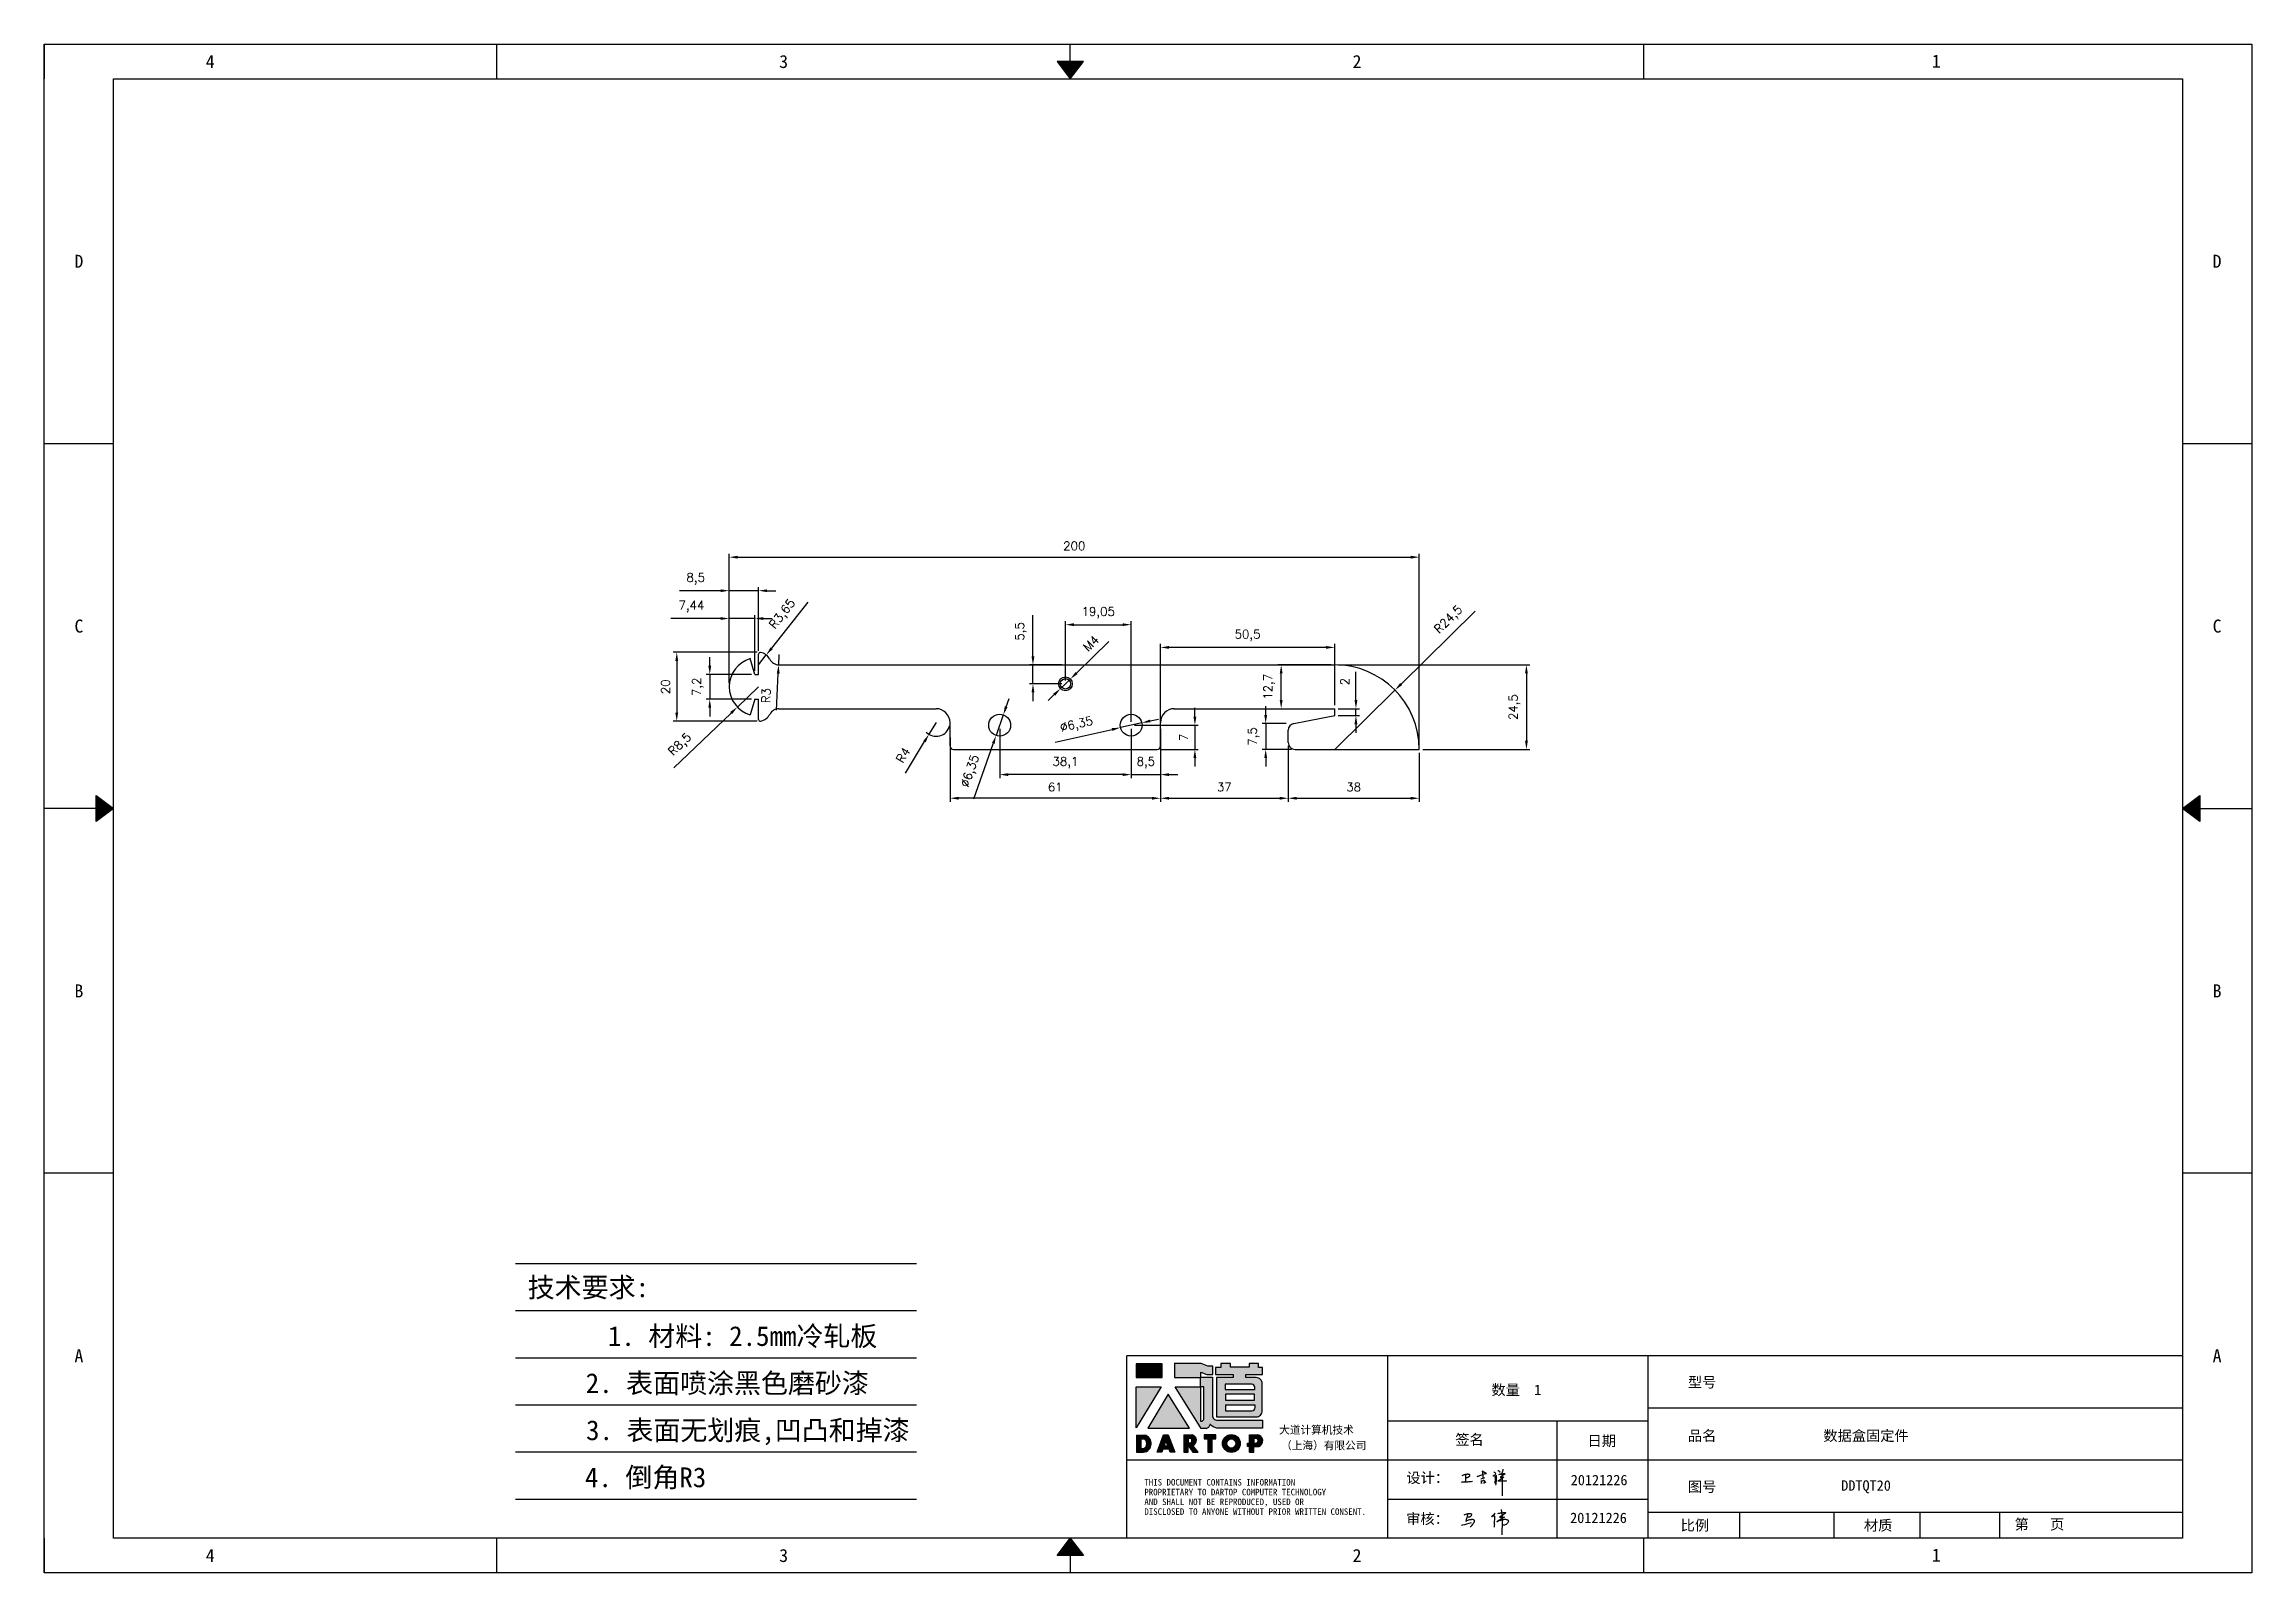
# Model space of a CAD drawing. Header units: millimetres. Extents: x 25928 to 50356, y -44172 to 20163.
# Drawn here: x 28023 to 28663, y -37935 to -37492 of the extents above; entities that cross this region are included whole.
import ezdxf
from ezdxf.enums import TextEntityAlignment as Align

# ---------------------------------------------------------------- set-up
doc = ezdxf.new("R2010")
doc.units = ezdxf.units.MM
doc.linetypes.add('DOT', pattern=[0.25, 0, -0.25])
doc.layers.add('4', color=7, linetype='Continuous')
doc.layers.add('print', color=30, linetype='Continuous')
doc.layers.add('dim', color=2, linetype='Continuous', lineweight=9)
doc.styles.add('Dartop', font='')
doc.styles.add('HZ', font='')
doc.styles.add('hzHT', font='simhei.ttf')
doc.styles.get("Standard").update_dxf_attribs({"font": 'txt', "bigfont": 'gbcbig.shx'})
doc.styles.get('Dartop').set_extended_font_data('FangSong_GB2312')
doc.styles.get('HZ').set_extended_font_data('SimSun')
doc.dimstyles.new('0.5small', dxfattribs={"dimtxt": 2.5, "dimasz": 2.5, "dimexe": 1, "dimexo": 1, "dimgap": 2, "dimtad": 1, "dimtxsty": 'Standard', "dimcen": 2.5, "dimadec": 0, "dimazin": 0, "dimtfac": 1, "dimtmove": 0, "dimatfit": 3, "dimfxl": 0, "dimarcsym": 0})

msp = doc.modelspace()

# ---------------------------------------------------------------- texts
at = {"color": 0}
for s, height, style, p in [('4', 3.777, 'Dartop', (28071.606, -37497.139)), ('3', 3.777, 'Dartop', (28237.795, -37497.139)), ('2', 3.777, 'Dartop', (28403.983, -37497.139)), ('1', 3.777, 'Dartop', (28571.893, -37497.019)), ('D', 3.777, 'Dartop', (28033.544, -37555.053)), ('D', 3.777, 'Dartop', (28653.265, -37555.053)), ('C', 3.777, 'Dartop', (28033.544, -37660.809)), ('C', 3.777, 'Dartop', (28653.265, -37660.809)), ('B', 3.777, 'Dartop', (28033.544, -37766.565)), ('B', 3.777, 'Dartop', (28653.265, -37766.565)), ('A', 3.777, 'Dartop', (28033.544, -37872.321)), ('A', 3.777, 'Dartop', (28653.265, -37872.321)), ('型号', 3.0216, 'hzHT', (28504.013, -37880.007)), ('数量  1', 3.0216, 'hzHT', (28450.16, -37882.226)), ('签名', 3.0216, 'hzHT', (28436.586, -37896.626)), ('日期', 3.0216, 'hzHT', (28474.927, -37896.998)), ('品名', 3.0216, 'hzHT', (28504.013, -37895.519)), ('数据盒固定件', 3.0216, 'hzHT', (28551.52, -37895.519)), ('20121226', 3.0216, 'hzHT', (28474.151, -37908.358)), ('图号', 3.0216, 'hzHT', (28504.013, -37910.288)), ('DDTQT20', 3.0216, 'hzHT', (28551.52, -37909.948)), ('20121226', 3.0216, 'hzHT', (28473.972, -37919.322)), ('比例', 3.0216, 'hzHT', (28501.906, -37921.501)), ('材质', 3.0216, 'hzHT', (28555.031, -37921.501)), ('第   页', 3.0216, 'hzHT', (28601.773, -37921.188)), ('4', 3.777, 'Dartop', (28071.606, -37930.236)), ('3', 3.777, 'Dartop', (28237.795, -37930.236)), ('2', 3.777, 'Dartop', (28403.983, -37930.236)), ('1', 3.777, 'Dartop', (28571.893, -37930.116))]:
    msp.add_text(s, height=height, dxfattribs=dict(at, style=style)).set_placement(p, align=Align.MIDDLE_CENTER)
at = {"style": 'HZ'}
for s, p in [('技术要求:', (28181.202, -37852.502)), ('     1. 材料: 2.5mm冷轧板', (28216.169, -37866.623)), ('    2. 表面喷涂黑色磨砂漆', (28213.669, -37880.273)), ('3. 表面无划痕,凹凸和掉漆', (28227.433, -37893.923)), ('4. 倒角R3           ', (28219.247, -37907.573))]:
    msp.add_text(s, height=5.733, dxfattribs=at).set_placement(p, align=Align.MIDDLE_CENTER)
at = {"color": 0, "style": 'hzHT'}
for s, height, p in [('THIS DOCUMENT CONTAINS INFORMATION', 1.8885, (28342.354, -37909.959)), ('PROPRIETARY TO DARTOP COMPUTER TECHNOLOGY', 1.8885, (28342.354, -37912.792)), ('设计：', 3.0216, (28418.282, -37909.215)), ('AND SHALL NOT BE REPRODUCED, USED OR', 1.8885, (28342.354, -37915.625)), ('DISCLOSED TO ANYONE WITHOUT PRIOR WRITTEN CONSENT.', 1.8885, (28342.354, -37918.457)), ('审核：', 3.0216, (28418.237, -37921.114))]:
    msp.add_text(s, height=height, dxfattribs=at).set_placement(p)
at = {"layer": '4', "color": 0, "style": 'hzHT'}
for s, p in [('大道计算机技术', (28381.414, -37894.959)), ('（上海）有限公司', (28381.984, -37899.476))]:
    msp.add_text(s, height=2.2662, dxfattribs=at).set_placement(p)

# ---------------------------------------------------------------- blocks, each defined once
blk = doc.blocks.new('*U660')
at = {"color": 254, "linetype": 'Continuous', "extrusion": (0, 0, -1)}
for points in [[(-17, 0.333), (-16.812, 0.25), (-17, 0.5)], [(-17, 0.333), (-17.188, 0.25), (-16.812, 0.25)], [(-17, 0.333), (-17, 0.5), (-17.188, 0.25)]]:
    blk.add_solid(points, dxfattribs=at)
blk = doc.blocks.new('*U661')
at = {"color": 254, "linetype": 'Continuous'}
for points in [[(17, 21.667), (17.188, 21.75), (16.812, 21.75)], [(17, 21.667), (16.812, 21.75), (17, 21.5)], [(17, 21.667), (17, 21.5), (17.188, 21.75)]]:
    blk.add_solid(points, dxfattribs=at)
blk = doc.blocks.new('*U658')
at = {"color": 254, "linetype": 'Continuous', "extrusion": (0, 0, -1)}
for points in [[(-0.833, 11), (-0.75, 10.812), (-0.75, 11.188)], [(-0.833, 11), (-0.75, 11.188), (-1, 11)], [(-0.833, 11), (-1, 11), (-0.75, 10.812)]]:
    blk.add_solid(points, dxfattribs=at)
blk = doc.blocks.new('dadao')
for p, q in [((48, 19.2), (44.9, 10.4)), ((44.9, 10.4), (51.2, 10.4)), ((51.2, 10.4), (48, 19.2))]:
    blk.add_line(p, q)
for points in [[(41.8, 121.6), (41.8, 143.7), (-0.4, 143.7), (-0.4, 121.6), (41.8, 121.6)], [(104.8, 122), (104.8, 130.3), (114.1, 126.3), (124.2, 126.3), (124.2, 139.6), (115.9, 139.6), (105.1, 143.9), (61.5, 143.9)], [(61.7, 144), (61.7, 121.3), (103.9, 121.3)], [(113.4, 38.7), (105.1, 38.7), (63, 106.5), (103.9, 106.5), (103.9, 120.9), (103.9, 121.3)], [(109.7, 53.6), (109.7, 106.2), (104.3, 106.2), (104.3, 50.4), (106.6, 50.4)], [(144.6, 94.4), (144.6, 84.8), (192, 84.8), (192, 94.1), (144.9, 94.1)], [(120.2, 45), (119.5, 45), (119.5, 44.6)], [(0, 28), (0, 0), (11.8, 0)], [(0.1, 28), (14, 28)], [(7.1, 21.8), (7.1, 6.1), (12, 6.1)], [(7.1, 21.8), (11.4, 21.8)], [(76.8, 28.2), (76.8, 0), (84.1, 0), (84.1, 11.1), (91.6, -0.1), (100.3, -0.1), (91.7, 11.1)], [(76.8, 28.2), (90.6, 28.2)], [(84, 22.7), (84, 15.3), (87.2, 15.3)], [(84, 22.7), (87.3, 22.7)], [(183.7, 0), (183.7, 9.6), (180.6, 9.6), (180.6, 14.9), (183.8, 14.9), (183.8, 28.1), (196.1, 28.1), (196.5, 28.1)], [(183.7, 0), (190.9, 0), (190.9, 9.6), (198.8, 9.6)], [(194.9, 22.3), (190.8, 22.3), (190.8, 15), (194.4, 15)]]:
    blk.add_lwpolyline(points)
blk.add_lwpolyline([(137.1, 144.2), (137.1, 137.9), (128.3, 137.9), (128.3, 126.5), (157.3, 126.5), (157.3, 121.5), (130.3, 121.5), (130.3, 57.5), (194.4, 57.5, 0.414214), (204.4, 67.5), (204.4, 111.3, 0.414214), (194.4, 121.3), (177.5, 121.3), (177.5, 126.3), (204.7, 126.3), (204.7, 137.7), (198.2, 137.7), (198.2, 143.9), (183.3, 143.9), (183.3, 138), (153, 138), (153, 144.2), (137.1, 144.2)], format="xyb", close=True)
for points in [[(104.8, 122), (123.4, 122), (123.4, 60, 0.414214), (131.4, 52), (204.8, 52), (204.8, 39.1), (131.7, 39.1)], [(144.3, 110.8), (144.3, 101.8), (192.3, 101.8), (192.3, 105.5, 0.414214), (187.3, 110.5), (144.3, 110.5)], [(144.6, 77), (144.6, 67.5), (187.6, 67.5, 0.414214), (192.6, 72.5), (192.6, 76.4), (144.6, 76.4)]]:
    blk.add_lwpolyline(points, format="xyb")
for points in [[(-0.3, 106.2), (40.4, 106.2), (-0.3, 39.7), (-0.3, 106.2)], [(51.7, 94.1), (18.4, 39.3), (86.2, 39.3)], [(43.8, 28.2), (51.8, 28.2), (62.6, -0.1), (55, -0.1), (53.2, 5), (42.9, 5), (41.1, 0), (33.6, 0)], [(110, 28.1), (110, 21.9), (116, 21.9), (116, -0.1), (123.2, -0.1), (123.2, 22), (129.2, 22), (129.2, 28.1), (110, 28.1)]]:
    blk.add_lwpolyline(points, close=True)
for radius in [14.5, 7.44]:
    blk.add_circle((154.2, 14.2), radius)
for centre, radius, start, end in [((99.2, 60.7), 12.6, 305.6399, 325.969), ((111.6, 46.7), 8.19, 282.9811, 347.6627), ((136, 61.7), 22.9, 226.7358, 259.3209), ((8.5, 13.9), 8.49, 294.2143, 69.7177), ((9.6, 14.2), 14.4, 278.6604, 72.3203), ((86.4, 19), 3.8, 282.527, 76.7196), ((88.6, 19.4), 8.95, 290.6073, 77.2124), ((193.7, 18.7), 3.8, 280.9891, 72.5513), ((195.7, 18.6), 9.51, 288.8959, 85.2442)]:
    blk.add_arc(centre, radius, start, end)
blk = doc.blocks.new('h')
for p, q in [((20768.1, -2360.9), (20773, -2359.1)), ((20769.5, -2366.9), (20769.8, -2370.6)), ((20769.8, -2370.6), (20770.9, -2378)), ((20770.9, -2378), (20771.5, -2370.6)), ((20772.4, -2369.3), (20774.9, -2367.8)), ((20773, -2359.1), (20784.1, -2355.2)), ((20773.3, -2331.8), (20775.3, -2338.7)), ((20789.1, -2340.9), (20773.5, -2331.9)), ((20775.3, -2338.7), (20775.6, -2351.2)), ((20775.6, -2351.2), (20775.5, -2357.3)), ((20782.2, -2369.2), (20780, -2377.1)), ((20780, -2377.1), (20788.3, -2371.3)), ((20780.1, -2366.4), (20780.8, -2366.4)), ((20781.9, -2367.4), (20782.2, -2369.2)), ((20845.7, -2343.5), (20848.4, -2353)), ((20848.9, -2370.3), (20847.9, -2424)), ((20848.4, -2353), (20848.9, -2370.3))]:
    blk.add_line(p, q)
for points in [[(20696.6, -2372.4, 0.002073), (20710.6, -2371.9, 0.016137), (20719.6, -2371.3, 0.008314), (20736.9, -2369.3)], [(20699.1, -2348.2, -0.029745), (20704.6, -2345.4, -0.046842), (20708.4, -2344.2, -0.00919), (20714.3, -2343, -0.018517), (20717.2, -2342.5, -0.037841), (20720.3, -2342.4, -0.039541), (20723.2, -2342.8, -0.149785), (20726, -2344.3, -0.204935), (20726.9, -2346.6, -0.074872), (20726.5, -2348.3, -0.061615), (20725.6, -2350.3, -0.034204), (20723.8, -2352.6, -0.045776), (20722.3, -2354.1, -0.054985), (20720.4, -2355.3, -0.036348), (20717.3, -2356.5, -0.067752), (20715.7, -2356.8, -0.043553), (20713.2, -2356.7)], [(20755, -2351.9, -0.024077), (20759.9, -2350.1, -0.013147), (20768.7, -2346.5, -0.00522), (20775.4, -2344.1, -0.018517), (20777.3, -2343.4, -0.008274), (20786.3, -2341, -0.039541), (20788.3, -2340.8, -0.079216), (20789.4, -2341, -0.204935)], [(20813.5, -2350.1, 0.007348), (20815.9, -2348.7, 0.008421), (20818, -2347.3, 0.009459), (20819.7, -2346.2, -0.016325), (20820.7, -2345.5, -0.173771), (20821.8, -2345.3, -0.085159), (20823.9, -2346, -0.125883), (20826, -2347.9, -0.160659), (20826.6, -2350.1, -0.010447), (20826.5, -2352.3, -0.008247), (20826.2, -2355.1, -0.002698), (20825.3, -2374, 0.001562), (20823.9, -2383.7, 0.016137)], [(20816.8, -2335, -0.053561), (20819.6, -2336.1, -0.075272), (20821.3, -2337.3, -0.005295), (20822.5, -2338.5, -0.009337), (20823.1, -2339.1, -0.026146), (20823.7, -2339.8, -0.016644), (20824.5, -2340.9)], [(20832.1, -2329.2, -0.053561), (20834.9, -2330.3, -0.075272), (20836.7, -2331.5, -0.005295), (20837.8, -2332.6, -0.009337), (20838.5, -2333.3, -0.026146), (20839, -2334, -0.016644), (20839.8, -2335.1)], [(20836, -2343.7, -0.02797), (20842.1, -2342.6, -0.048868), (20845.6, -2342.2, -0.00919), (20851.1, -2341.4, -0.018517), (20853.9, -2341.1, -0.037841), (20856.7, -2341.2, -0.039541), (20859.4, -2341.6, -0.018282), (20840.6, -2354.7, -0.000937)], [(20847.6, -2340.2, 0.021784), (20849.6, -2335.9, 0.028296), (20850.8, -2332.4, 0.008136), (20851.9, -2328.2, 0.028913), (20852.2, -2327, 0.08193), (20852.1, -2325.9, 0.075058), (20851.7, -2324.7, 0.275043)]]:
    blk.add_lwpolyline(points, format="xyb")
for points in [[(20711.3, -2343.5), (20711.3, -2343.5), (20711.5, -2355.8), (20710.7, -2368), (20710.6, -2371.9)], [(20821.5, -2350.6), (20822.4, -2359.2), (20822.2, -2364.9), (20821.7, -2369), (20821.3, -2376.3), (20823.6, -2368.5), (20827.2, -2366.3), (20829.5, -2366.3)], [(20840.6, -2354.7), (20850, -2354.7), (20855, -2354.3), (20845.9, -2361.1), (20840.5, -2364), (20833, -2367.5), (20863.2, -2367.4), (20865.9, -2367.3)]]:
    blk.add_lwpolyline(points)
for centre, radius, start, end in [((20773.7, -2371.2), 2.3, 121.9907, 163.60158), ((20787.5, -2406), 40.3, 100.61827, 108.24823), ((20780.8, -2367.6), 1.15, 9.4675, 90)]:
    blk.add_arc(centre, radius, start, end)
blk = doc.blocks.new('*U659')
at = {"color": 254, "linetype": 'Continuous', "extrusion": (0, 0, -1)}
for points in [[(-33.167, 11), (-33, 11), (-33.25, 11.188)], [(-33.167, 11), (-33.25, 11.188), (-33.25, 10.812)], [(-33.167, 11), (-33.25, 10.812), (-33, 11)]]:
    blk.add_solid(points, dxfattribs=at)
blk = doc.blocks.new('*D776')
at = {"layer": 'Defpoints', "color": 0}
for p in [(28422.02, -37640.83), (28222.02, -37678.4), (28422.02, -37696.55)]:
    blk.add_point(p, dxfattribs=at)
at = {"layer": 'dim', "color": 0, "lineweight": -2}
for p, q in [((28222.02, -37677.4), (28222.02, -37639.83)), ((28224.52, -37640.83), (28419.52, -37640.83)), ((28422.02, -37695.55), (28422.02, -37639.83))]:
    blk.add_line(p, q, dxfattribs=at)
at = {"layer": 'dim', "color": 0}
for points in [[(28224.52, -37640.41), (28224.52, -37641.25), (28222.02, -37640.83)], [(28419.52, -37640.41), (28419.52, -37641.25), (28422.02, -37640.83)]]:
    blk.add_solid(points, dxfattribs=at)
at = {"layer": 'dim', "color": 0, "insert": (28322.02, -37637.58), "char_height": 2.5, "attachment_point": 5}
blk.add_mtext('200', dxfattribs=at)
blk = doc.blocks.new('*D777')
at = {"layer": 'Defpoints', "color": 0}
for p in [(28397.52, -37672.05), (28422.02, -37696.55), (28453.09, -37696.55)]:
    blk.add_point(p, dxfattribs=at)
at = {"layer": 'dim', "color": 0, "lineweight": -2}
for p, q in [((28398.52, -37672.05), (28454.09, -37672.05)), ((28453.09, -37674.55), (28453.09, -37694.05)), ((28423.02, -37696.55), (28454.09, -37696.55))]:
    blk.add_line(p, q, dxfattribs=at)
at = {"layer": 'dim', "color": 0}
for points in [[(28452.67, -37674.55), (28453.51, -37674.55), (28453.09, -37672.05)], [(28452.67, -37694.05), (28453.51, -37694.05), (28453.09, -37696.55)]]:
    blk.add_solid(points, dxfattribs=at)
at = {"layer": 'dim', "color": 0, "insert": (28449.63, -37684.3), "char_height": 2.5, "attachment_point": 5, "rotation": 90}
blk.add_mtext('24,5', dxfattribs=at)
blk = doc.blocks.new('*D677')
at = {"layer": 'Defpoints', "color": 0}
for p in [(28414.98, -37679.36), (28397.52, -37696.55)]:
    blk.add_point(p, dxfattribs=at)
at = {"layer": 'dim', "color": 0, "lineweight": -2}
for p, q in [((28438.21, -37656.5), (28416.76, -37677.61)), ((28397.52, -37696.55), (28414.98, -37679.36))]:
    blk.add_line(p, q, dxfattribs=at)
at = {"layer": 'dim', "color": 0}
blk.add_solid([(28416.47, -37677.31), (28417.05, -37677.91), (28414.98, -37679.36)], dxfattribs=at)
at = {"layer": 'dim', "color": 0, "insert": (28430.65, -37659.09), "char_height": 2.5, "attachment_point": 5, "rotation": 44.54075}
blk.add_mtext('R24,5', dxfattribs=at)
blk = doc.blocks.new('*D678')
at = {"layer": 'Defpoints', "color": 0}
for p in [(28230.52, -37678.4), (28224.38, -37684.28)]:
    blk.add_point(p, dxfattribs=at)
at = {"layer": 'dim', "color": 0, "lineweight": -2}
for p, q in [((28230.52, -37678.4), (28224.38, -37684.28)), ((28206, -37701.91), (28222.58, -37686.01))]:
    blk.add_line(p, q, dxfattribs=at)
at = {"layer": 'dim', "color": 0}
blk.add_solid([(28222.29, -37685.71), (28222.87, -37686.31), (28224.38, -37684.28)], dxfattribs=at)
at = {"layer": 'dim', "color": 0, "insert": (28207.9, -37695.29), "char_height": 2.5, "attachment_point": 5, "rotation": 43.80085}
blk.add_mtext('R8,5', dxfattribs=at)
blk = doc.blocks.new('*D778')
at = {"layer": 'Defpoints', "color": 0}
for p in [(28222.02, -37650.55), (28230.52, -37668.94), (28222.02, -37678.4)]:
    blk.add_point(p, dxfattribs=at)
at = {"layer": 'dim', "color": 0, "lineweight": -2}
for p, q in [((28222.02, -37677.4), (28222.02, -37649.55)), ((28230.52, -37667.94), (28230.52, -37649.55)), ((28219.52, -37650.55), (28207.6, -37650.55)), ((28230.52, -37650.55), (28222.02, -37650.55)), ((28233.02, -37650.55), (28235.52, -37650.55))]:
    blk.add_line(p, q, dxfattribs=at)
at = {"layer": 'dim', "color": 0}
for points in [[(28219.52, -37650.14), (28219.52, -37650.97), (28222.02, -37650.55)], [(28233.02, -37650.14), (28233.02, -37650.97), (28230.52, -37650.55)]]:
    blk.add_solid(points, dxfattribs=at)
at = {"layer": 'dim', "color": 0, "insert": (28212.31, -37647.09), "char_height": 2.5, "attachment_point": 5}
blk.add_mtext('8,5', dxfattribs=at)
blk = doc.blocks.new('*D779')
at = {"layer": 'Defpoints', "color": 0}
for p in [(28222.02, -37658.61), (28222.02, -37663.48), (28229.46, -37674.8)]:
    blk.add_point(p, dxfattribs=at)
at = {"layer": 'dim', "color": 0, "lineweight": -2}
for p, q in [((28219.52, -37658.61), (28205.1, -37658.61)), ((28222.02, -37662.48), (28222.02, -37657.61)), ((28229.46, -37658.61), (28222.02, -37658.61)), ((28229.46, -37673.8), (28229.46, -37657.61)), ((28231.96, -37658.61), (28234.46, -37658.61))]:
    blk.add_line(p, q, dxfattribs=at)
at = {"layer": 'dim', "color": 0}
for points in [[(28219.52, -37658.2), (28219.52, -37659.03), (28222.02, -37658.61)], [(28231.96, -37658.2), (28231.96, -37659.03), (28229.46, -37658.61)]]:
    blk.add_solid(points, dxfattribs=at)
at = {"layer": 'dim', "color": 0, "insert": (28211.06, -37655.16), "char_height": 2.5, "attachment_point": 5}
blk.add_mtext('7,44', dxfattribs=at)
blk = doc.blocks.new('*D780')
at = {"layer": 'Defpoints', "color": 0}
for p in [(28229.46, -37674.8), (28216.39, -37682), (28229.46, -37682)]:
    blk.add_point(p, dxfattribs=at)
at = {"layer": 'dim', "color": 0, "lineweight": -2}
for p, q in [((28228.46, -37674.8), (28215.39, -37674.8)), ((28216.39, -37672.3), (28216.39, -37669.8)), ((28216.39, -37674.8), (28216.39, -37682)), ((28228.46, -37682), (28215.39, -37682)), ((28216.39, -37684.5), (28216.39, -37687))]:
    blk.add_line(p, q, dxfattribs=at)
at = {"layer": 'dim', "color": 0}
for points in [[(28215.97, -37672.3), (28216.81, -37672.3), (28216.39, -37674.8)], [(28215.97, -37684.5), (28216.81, -37684.5), (28216.39, -37682)]]:
    blk.add_solid(points, dxfattribs=at)
at = {"layer": 'dim', "color": 0, "insert": (28212.93, -37678.4), "char_height": 2.5, "attachment_point": 5, "rotation": 90}
blk.add_mtext('7,2', dxfattribs=at)
blk = doc.blocks.new('*D679')
at = {"layer": 'Defpoints', "color": 0}
for p in [(28231.1, -37668.4), (28206.82, -37688.4), (28231.1, -37688.4)]:
    blk.add_point(p, dxfattribs=at)
at = {"layer": 'dim', "color": 0, "lineweight": -2}
for p, q in [((28230.1, -37668.4), (28205.82, -37668.4)), ((28206.82, -37670.9), (28206.82, -37685.9)), ((28230.1, -37688.4), (28205.82, -37688.4))]:
    blk.add_line(p, q, dxfattribs=at)
at = {"layer": 'dim', "color": 0}
for points in [[(28206.41, -37670.9), (28207.24, -37670.9), (28206.82, -37668.4)], [(28206.41, -37685.9), (28207.24, -37685.9), (28206.82, -37688.4)]]:
    blk.add_solid(points, dxfattribs=at)
at = {"layer": 'dim', "color": 0, "insert": (28203.57, -37678.4), "char_height": 2.5, "attachment_point": 5, "rotation": 90}
blk.add_mtext('20', dxfattribs=at)
blk = doc.blocks.new('*D680')
at = {"layer": 'Defpoints', "color": 0}
for p in [(28236.33, -37672.05), (28236.45, -37669.05)]:
    blk.add_point(p, dxfattribs=at)
at = {"layer": 'dim', "color": 0, "lineweight": -2}
for p, q in [((28235.77, -37685.2), (28236.22, -37674.54)), ((28236.45, -37669.05), (28236.33, -37672.05))]:
    blk.add_line(p, q, dxfattribs=at)
at = {"layer": 'dim', "color": 0}
blk.add_solid([(28235.8, -37674.53), (28236.64, -37674.56), (28236.33, -37672.05)], dxfattribs=at)
at = {"layer": 'dim', "color": 0, "insert": (28232.7, -37680.98), "char_height": 2.5, "attachment_point": 5, "rotation": 87.58848}
blk.add_mtext('R3', dxfattribs=at)
blk = doc.blocks.new('*D681')
at = {"layer": 'Defpoints', "color": 0}
for p in [(28230.52, -37672.05), (28232.77, -37669.18)]:
    blk.add_point(p, dxfattribs=at)
at = {"layer": 'dim', "color": 0, "lineweight": -2}
for p, q in [((28244.78, -37653.92), (28234.32, -37667.22)), ((28230.52, -37672.05), (28232.77, -37669.18))]:
    blk.add_line(p, q, dxfattribs=at)
at = {"layer": 'dim', "color": 0}
blk.add_solid([(28233.99, -37666.96), (28234.65, -37667.47), (28232.77, -37669.18)], dxfattribs=at)
at = {"layer": 'dim', "color": 0, "insert": (28237.61, -37657.45), "char_height": 2.5, "attachment_point": 5, "rotation": 51.79902}
blk.add_mtext('R3,65', dxfattribs=at)
blk = doc.blocks.new('*D781')
at = {"layer": 'Defpoints', "color": 0}
for p in [(28384.02, -37694.55), (28422.02, -37696.55), (28422.02, -37710.71)]:
    blk.add_point(p, dxfattribs=at)
at = {"layer": 'dim', "color": 0, "lineweight": -2}
for p, q in [((28384.02, -37695.55), (28384.02, -37711.71)), ((28422.02, -37697.55), (28422.02, -37711.71)), ((28386.52, -37710.71), (28419.52, -37710.71))]:
    blk.add_line(p, q, dxfattribs=at)
at = {"layer": 'dim', "color": 0}
for points in [[(28386.52, -37710.3), (28386.52, -37711.13), (28384.02, -37710.71)], [(28419.52, -37710.3), (28419.52, -37711.13), (28422.02, -37710.71)]]:
    blk.add_solid(points, dxfattribs=at)
at = {"layer": 'dim', "color": 0, "insert": (28403.02, -37707.46), "char_height": 2.5, "attachment_point": 5}
blk.add_mtext('38', dxfattribs=at)
blk = doc.blocks.new('*D782')
at = {"layer": 'Defpoints', "color": 0}
for p in [(28347.02, -37695.55), (28384.02, -37694.55), (28384.02, -37710.71)]:
    blk.add_point(p, dxfattribs=at)
at = {"layer": 'dim', "color": 0, "lineweight": -2}
for p, q in [((28347.02, -37696.55), (28347.02, -37711.71)), ((28384.02, -37695.55), (28384.02, -37711.71)), ((28349.52, -37710.71), (28381.52, -37710.71))]:
    blk.add_line(p, q, dxfattribs=at)
at = {"layer": 'dim', "color": 0}
for points in [[(28349.52, -37710.3), (28349.52, -37711.13), (28347.02, -37710.71)], [(28381.52, -37710.3), (28381.52, -37711.13), (28384.02, -37710.71)]]:
    blk.add_solid(points, dxfattribs=at)
at = {"layer": 'dim', "color": 0, "insert": (28365.52, -37707.46), "char_height": 2.5, "attachment_point": 5}
blk.add_mtext('37', dxfattribs=at)
blk = doc.blocks.new('*D783')
at = {"layer": 'Defpoints', "color": 0}
for p in [(28286.02, -37692.15), (28347.02, -37695.55), (28286.02, -37710.71)]:
    blk.add_point(p, dxfattribs=at)
at = {"layer": 'dim', "color": 0, "lineweight": -2}
for p, q in [((28286.02, -37693.15), (28286.02, -37711.71)), ((28347.02, -37696.55), (28347.02, -37711.71)), ((28344.52, -37710.71), (28288.52, -37710.71))]:
    blk.add_line(p, q, dxfattribs=at)
at = {"layer": 'dim', "color": 0}
for points in [[(28288.52, -37710.3), (28288.52, -37711.13), (28286.02, -37710.71)], [(28344.52, -37710.3), (28344.52, -37711.13), (28347.02, -37710.71)]]:
    blk.add_solid(points, dxfattribs=at)
at = {"layer": 'dim', "color": 0, "insert": (28316.52, -37707.46), "char_height": 2.5, "attachment_point": 5}
blk.add_mtext('61', dxfattribs=at)
blk = doc.blocks.new('*D682')
at = {"layer": 'Defpoints', "color": 0}
for p in [(28279.93, -37692.16), (28282.02, -37688.75)]:
    blk.add_point(p, dxfattribs=at)
at = {"layer": 'dim', "color": 0, "lineweight": -2}
for p, q in [((28273.08, -37703.4), (28278.63, -37694.3)), ((28282.02, -37688.75), (28279.93, -37692.16))]:
    blk.add_line(p, q, dxfattribs=at)
blk.add_arc((28282.02, -37688.75), 4, 224.28807, 345.67606, dxfattribs=at)
at = {"layer": 'dim', "color": 0}
blk.add_solid([(28278.28, -37694.08), (28278.99, -37694.51), (28279.93, -37692.16)], dxfattribs=at)
at = {"layer": 'dim', "color": 0, "insert": (28272.43, -37698.22), "char_height": 2.5, "attachment_point": 5, "rotation": 58.61202}
blk.add_mtext('R4', dxfattribs=at)
blk = doc.blocks.new('*D784')
at = {"layer": 'Defpoints', "color": 0}
for p in [(28318.03, -37678.94), (28320.9, -37676.16)]:
    blk.add_point(p, dxfattribs=at)
at = {"layer": 'dim', "color": 0, "lineweight": -2}
for p, q in [((28332.08, -37665.31), (28322.7, -37674.41)), ((28316.24, -37680.68), (28314.44, -37682.42)), ((28318.03, -37678.94), (28320.9, -37676.16))]:
    blk.add_line(p, q, dxfattribs=at)
at = {"layer": 'dim', "color": 0}
for points in [[(28322.41, -37674.12), (28322.99, -37674.71), (28320.9, -37676.16)], [(28315.95, -37680.38), (28316.53, -37680.98), (28318.03, -37678.94)]]:
    blk.add_solid(points, dxfattribs=at)
at = {"layer": 'dim', "color": 0, "insert": (28326.89, -37665.82), "char_height": 2.5, "attachment_point": 5, "rotation": 44.13743}
blk.add_mtext('M4', dxfattribs=at)
blk = doc.blocks.new('*D785')
at = {"layer": 'Defpoints', "color": 0}
for p in [(28301.47, -37686.55), (28299.37, -37692.54)]:
    blk.add_point(p, dxfattribs=at)
at = {"layer": 'dim', "color": 0, "lineweight": -2}
for p, q in [((28301.47, -37686.55), (28299.37, -37692.54)), ((28302.29, -37684.19), (28303.12, -37681.83)), ((28292.95, -37710.87), (28298.54, -37694.9))]:
    blk.add_line(p, q, dxfattribs=at)
at = {"layer": 'dim', "color": 0}
for points in [[(28301.9, -37684.05), (28302.69, -37684.33), (28301.47, -37686.55)], [(28298.15, -37694.77), (28298.93, -37695.04), (28299.37, -37692.54)]]:
    blk.add_solid(points, dxfattribs=at)
at = {"layer": 'dim', "color": 0, "insert": (28292.07, -37702.92), "char_height": 2.5, "attachment_point": 5, "rotation": 70.69206}
blk.add_mtext('∅6,35', dxfattribs=at)
blk = doc.blocks.new('*D786')
at = {"layer": 'Defpoints', "color": 0}
for p in [(28335.42, -37690.24), (28341.62, -37688.85)]:
    blk.add_point(p, dxfattribs=at)
at = {"layer": 'dim', "color": 0, "lineweight": -2}
for p, q in [((28344.05, -37688.3), (28346.49, -37687.76)), ((28316.48, -37694.5), (28332.98, -37690.79)), ((28341.62, -37688.85), (28335.42, -37690.24))]:
    blk.add_line(p, q, dxfattribs=at)
at = {"layer": 'dim', "color": 0}
for points in [[(28343.96, -37687.9), (28344.15, -37688.71), (28341.62, -37688.85)], [(28332.89, -37690.39), (28333.07, -37691.2), (28335.42, -37690.24)]]:
    blk.add_solid(points, dxfattribs=at)
at = {"layer": 'dim', "color": 0, "insert": (28322.75, -37689.55), "char_height": 2.5, "attachment_point": 5, "rotation": 12.67111}
blk.add_mtext('∅6,35', dxfattribs=at)
blk = doc.blocks.new('*D787')
at = {"layer": 'Defpoints', "color": 0}
for p in [(28338.52, -37689.55), (28346.02, -37696.55), (28356.99, -37696.55)]:
    blk.add_point(p, dxfattribs=at)
at = {"layer": 'dim', "color": 0, "lineweight": -2}
for p, q in [((28356.99, -37687.05), (28356.99, -37684.55)), ((28339.52, -37689.55), (28357.99, -37689.55)), ((28356.99, -37689.55), (28356.99, -37696.55)), ((28347.02, -37696.55), (28357.99, -37696.55)), ((28356.99, -37699.05), (28356.99, -37701.55))]:
    blk.add_line(p, q, dxfattribs=at)
at = {"layer": 'dim', "color": 0}
for points in [[(28356.58, -37687.05), (28357.41, -37687.05), (28356.99, -37689.55)], [(28356.58, -37699.05), (28357.41, -37699.05), (28356.99, -37696.55)]]:
    blk.add_solid(points, dxfattribs=at)
at = {"layer": 'dim', "color": 0, "insert": (28353.74, -37693.05), "char_height": 2.5, "attachment_point": 5, "rotation": 90}
blk.add_mtext('7', dxfattribs=at)
blk = doc.blocks.new('*D683')
at = {"layer": 'Defpoints', "color": 0}
for p in [(28338.52, -37689.55), (28347.02, -37689.55), (28347.02, -37703.87)]:
    blk.add_point(p, dxfattribs=at)
at = {"layer": 'dim', "color": 0, "lineweight": -2}
for p, q in [((28338.52, -37690.55), (28338.52, -37704.87)), ((28347.02, -37690.55), (28347.02, -37704.87)), ((28336.02, -37703.87), (28333.52, -37703.87)), ((28338.52, -37703.87), (28347.02, -37703.87)), ((28349.52, -37703.87), (28352.02, -37703.87))]:
    blk.add_line(p, q, dxfattribs=at)
at = {"layer": 'dim', "color": 0}
for points in [[(28336.02, -37703.45), (28336.02, -37704.28), (28338.52, -37703.87)], [(28349.52, -37703.45), (28349.52, -37704.28), (28347.02, -37703.87)]]:
    blk.add_solid(points, dxfattribs=at)
at = {"layer": 'dim', "color": 0, "insert": (28342.77, -37700.41), "char_height": 2.5, "attachment_point": 5}
blk.add_mtext('8,5', dxfattribs=at)
blk = doc.blocks.new('*D788')
at = {"layer": 'Defpoints', "color": 0}
for p in [(28300.42, -37689.55), (28338.52, -37689.55), (28300.42, -37703.87)]:
    blk.add_point(p, dxfattribs=at)
at = {"layer": 'dim', "color": 0, "lineweight": -2}
for p, q in [((28300.42, -37690.55), (28300.42, -37704.87)), ((28338.52, -37690.55), (28338.52, -37704.87)), ((28336.02, -37703.87), (28302.92, -37703.87))]:
    blk.add_line(p, q, dxfattribs=at)
at = {"layer": 'dim', "color": 0}
for points in [[(28302.92, -37703.45), (28302.92, -37704.28), (28300.42, -37703.87)], [(28336.02, -37703.45), (28336.02, -37704.28), (28338.52, -37703.87)]]:
    blk.add_solid(points, dxfattribs=at)
at = {"layer": 'dim', "color": 0, "insert": (28319.47, -37700.41), "char_height": 2.5, "attachment_point": 5}
blk.add_mtext('38,1', dxfattribs=at)
blk = doc.blocks.new('*D789')
at = {"layer": 'Defpoints', "color": 0}
for p in [(28338.52, -37660.4), (28319.47, -37677.55), (28338.52, -37689.55)]:
    blk.add_point(p, dxfattribs=at)
at = {"layer": 'dim', "color": 0, "lineweight": -2}
for p, q in [((28319.47, -37676.55), (28319.47, -37659.4)), ((28321.97, -37660.4), (28336.02, -37660.4)), ((28338.52, -37688.55), (28338.52, -37659.4))]:
    blk.add_line(p, q, dxfattribs=at)
at = {"layer": 'dim', "color": 0}
for points in [[(28321.97, -37659.98), (28321.97, -37660.81), (28319.47, -37660.4)], [(28336.02, -37659.98), (28336.02, -37660.81), (28338.52, -37660.4)]]:
    blk.add_solid(points, dxfattribs=at)
at = {"layer": 'dim', "color": 0, "insert": (28328.99, -37656.94), "char_height": 2.5, "attachment_point": 5}
blk.add_mtext('19,05', dxfattribs=at)
blk = doc.blocks.new('*D790')
at = {"layer": 'Defpoints', "color": 0}
for p in [(28310.06, -37672.05), (28319.47, -37672.05), (28319.47, -37677.55)]:
    blk.add_point(p, dxfattribs=at)
at = {"layer": 'dim', "color": 0, "lineweight": -2}
for p, q in [((28310.06, -37669.55), (28310.06, -37657.63)), ((28318.47, -37672.05), (28309.06, -37672.05)), ((28310.06, -37677.55), (28310.06, -37672.05)), ((28318.47, -37677.55), (28309.06, -37677.55)), ((28310.06, -37680.05), (28310.06, -37682.55))]:
    blk.add_line(p, q, dxfattribs=at)
at = {"layer": 'dim', "color": 0}
for points in [[(28309.64, -37669.55), (28310.48, -37669.55), (28310.06, -37672.05)], [(28309.64, -37680.05), (28310.48, -37680.05), (28310.06, -37677.55)]]:
    blk.add_solid(points, dxfattribs=at)
at = {"layer": 'dim', "color": 0, "insert": (28306.6, -37662.34), "char_height": 2.5, "attachment_point": 5, "rotation": 90}
blk.add_mtext('5,5', dxfattribs=at)
blk = doc.blocks.new('*D791')
at = {"layer": 'Defpoints', "color": 0}
for p in [(28382, -37672.05), (28397.52, -37672.05), (28374.27, -37684.75)]:
    blk.add_point(p, dxfattribs=at)
at = {"layer": 'dim', "color": 0, "lineweight": -2}
for p, q in [((28396.52, -37672.05), (28381, -37672.05)), ((28382, -37682.25), (28382, -37674.55)), ((28375.27, -37684.75), (28383, -37684.75))]:
    blk.add_line(p, q, dxfattribs=at)
at = {"layer": 'dim', "color": 0}
for points in [[(28381.59, -37674.55), (28382.42, -37674.55), (28382, -37672.05)], [(28381.59, -37682.25), (28382.42, -37682.25), (28382, -37684.75)]]:
    blk.add_solid(points, dxfattribs=at)
at = {"layer": 'dim', "color": 0, "insert": (28378.54, -37678.4), "char_height": 2.5, "attachment_point": 5, "rotation": 90}
blk.add_mtext('12,7', dxfattribs=at)
blk = doc.blocks.new('*D792')
at = {"layer": 'Defpoints', "color": 0}
for p in [(28347.02, -37666.99), (28397.52, -37684.75), (28347.02, -37689.55)]:
    blk.add_point(p, dxfattribs=at)
at = {"layer": 'dim', "color": 0, "lineweight": -2}
for p, q in [((28347.02, -37688.55), (28347.02, -37665.99)), ((28395.02, -37666.99), (28349.52, -37666.99)), ((28397.52, -37683.75), (28397.52, -37665.99))]:
    blk.add_line(p, q, dxfattribs=at)
at = {"layer": 'dim', "color": 0}
for points in [[(28349.52, -37666.57), (28349.52, -37667.4), (28347.02, -37666.99)], [(28395.02, -37666.57), (28395.02, -37667.4), (28397.52, -37666.99)]]:
    blk.add_solid(points, dxfattribs=at)
at = {"layer": 'dim', "color": 0, "insert": (28372.27, -37663.53), "char_height": 2.5, "attachment_point": 5}
blk.add_mtext('50,5', dxfattribs=at)
blk = doc.blocks.new('*D793')
at = {"layer": 'Defpoints', "color": 0}
for p in [(28397.52, -37684.75), (28397.52, -37686.75), (28403.67, -37684.75)]:
    blk.add_point(p, dxfattribs=at)
at = {"layer": 'dim', "color": 0, "lineweight": -2}
for p, q in [((28403.67, -37682.25), (28403.67, -37674.08)), ((28398.52, -37684.75), (28404.67, -37684.75)), ((28398.52, -37686.75), (28404.67, -37686.75)), ((28403.67, -37686.75), (28403.67, -37684.75)), ((28403.67, -37689.25), (28403.67, -37691.75))]:
    blk.add_line(p, q, dxfattribs=at)
at = {"layer": 'dim', "color": 0}
for points in [[(28403.25, -37682.25), (28404.09, -37682.25), (28403.67, -37684.75)], [(28403.25, -37689.25), (28404.09, -37689.25), (28403.67, -37686.75)]]:
    blk.add_solid(points, dxfattribs=at)
at = {"layer": 'dim', "color": 0, "insert": (28400.42, -37676.92), "char_height": 2.5, "attachment_point": 5, "rotation": 90}
blk.add_mtext('2', dxfattribs=at)
blk = doc.blocks.new('*D794')
at = {"layer": 'Defpoints', "color": 0}
for p in [(28384.47, -37689.04), (28377.51, -37696.55), (28386.02, -37696.55)]:
    blk.add_point(p, dxfattribs=at)
at = {"layer": 'dim', "color": 0, "lineweight": -2}
for p, q in [((28377.51, -37686.54), (28377.51, -37684.04)), ((28383.47, -37689.04), (28376.51, -37689.04)), ((28377.51, -37689.04), (28377.51, -37696.55)), ((28385.02, -37696.55), (28376.51, -37696.55)), ((28377.51, -37699.05), (28377.51, -37701.55))]:
    blk.add_line(p, q, dxfattribs=at)
at = {"layer": 'dim', "color": 0}
for points in [[(28377.1, -37686.54), (28377.93, -37686.54), (28377.51, -37689.04)], [(28377.1, -37699.05), (28377.93, -37699.05), (28377.51, -37696.55)]]:
    blk.add_solid(points, dxfattribs=at)
at = {"layer": 'dim', "color": 0, "insert": (28374.05, -37692.8), "char_height": 2.5, "attachment_point": 5, "rotation": 90}
blk.add_mtext('7,5', dxfattribs=at)

# ---------------------------------------------------------------- dimensions: what is measured, and where the dimension line sits
at = {"layer": 'dim'}
for base, p1, p2, picture, middle in [((28422.018, -37640.829), (28222.018, -37678.398), (28422.018, -37696.548), '*D776', (28322.018, -37637.579)), ((28222.018, -37650.553), (28230.518, -37668.938), (28222.018, -37678.398), '*D778', (28212.309, -37647.095)), ((28222.018, -37658.614), (28229.458, -37674.798), (28222.018, -37663.476), '*D779', (28211.059, -37655.155)), ((28338.518, -37660.398), (28319.468, -37677.548), (28338.518, -37689.548), '*D789', (28328.993, -37656.94)), ((28347.018, -37666.987), (28397.518, -37684.748), (28347.018, -37689.548), '*D792', (28372.268, -37663.529)), ((28286.018, -37710.713), (28347.018, -37695.548), (28286.018, -37692.148), '*D783', (28316.518, -37707.463)), ((28300.418, -37703.867), (28338.518, -37689.548), (28300.418, -37689.548), '*D788', (28319.468, -37700.408)), ((28384.018, -37710.713), (28347.018, -37695.548), (28384.018, -37694.548), '*D782', (28365.518, -37707.463)), ((28422.018, -37710.713), (28384.018, -37694.548), (28422.018, -37696.548), '*D781', (28403.018, -37707.463))]:
    dim = msp.add_linear_dim(base=base, p1=p1, p2=p2, dimstyle='0.5small', override={"dimpost": '\\X'}, dxfattribs=at)
    dim.commit()
    dim.dimension.update_dxf_attribs({"geometry": picture, "text_midpoint": middle})
for center, mpoint, picture, middle in [((28230.518, -37672.048), (28232.775, -37669.18), '*D681', (28237.607, -37657.448)), ((28236.453, -37669.048), (28236.326, -37672.046), '*D680', (28232.697, -37680.984)), ((28282.018, -37688.748), (28279.934, -37692.163), '*D682', (28272.429, -37698.225))]:
    dim = msp.add_radius_dim(center=center, mpoint=mpoint, dimstyle='0.5small', override={"dimpost": '\\X'}, dxfattribs=at)
    dim.commit()
    dim.dimension.update_dxf_attribs({"geometry": picture, "text_midpoint": middle})
for center, mpoint, picture, middle in [((28397.518, -37696.548), (28414.98, -37679.364), '*D677', (28433.073, -37661.559)), ((28230.518, -37678.398), (28224.383, -37684.282), '*D678', (28210.298, -37697.789))]:
    dim = msp.add_radius_dim(center=center, mpoint=mpoint, dimstyle='0.5small', override={"dimpost": '\\X'}, dxfattribs=at)
    dim.commit()
    dim.dimension.update_dxf_attribs({"geometry": picture, "text_midpoint": middle, "dimtype": 164})
for base, p1, p2, picture, middle in [((28310.06, -37672.048), (28319.468, -37677.548), (28319.468, -37672.048), '*D790', (28306.602, -37662.34)), ((28206.822, -37688.397), (28231.097, -37668.4), (28231.097, -37688.397), '*D679', (28203.572, -37678.398)), ((28453.089, -37696.548), (28397.518, -37672.048), (28422.018, -37696.548), '*D777', (28449.631, -37684.298)), ((28403.67, -37684.748), (28397.518, -37686.748), (28397.518, -37684.748), '*D793', (28400.42, -37676.915)), ((28356.995, -37696.548), (28338.518, -37689.548), (28346.018, -37696.548), '*D787', (28353.745, -37693.048))]:
    dim = msp.add_linear_dim(base=base, p1=p1, p2=p2, angle=90, dimstyle='0.5small', override={"dimpost": '\\X'}, dxfattribs=at)
    dim.commit()
    dim.dimension.update_dxf_attribs({"geometry": picture, "text_midpoint": middle})
dim = msp.add_diameter_dim_2p(p1=(28318.032, -37678.941), p2=(28320.903, -37676.156), text='M4', dimstyle='0.5small', override={"dimpost": '\\X'}, dxfattribs=at)
dim.commit()
dim.dimension.update_dxf_attribs({"geometry": '*D784', "text_midpoint": (28329.15, -37668.153), "dimtype": 163})
for base, p1, p2, picture, middle in [((28216.391, -37681.998), (28229.458, -37674.798), (28229.458, -37681.998), '*D780', (28216.391, -37678.398)), ((28382.003, -37672.048), (28374.268, -37684.748), (28397.518, -37672.048), '*D791', (28382.003, -37678.398)), ((28377.512, -37696.548), (28384.475, -37689.044), (28386.018, -37696.548), '*D794', (28377.512, -37692.796))]:
    dim = msp.add_linear_dim(base=base, p1=p1, p2=p2, angle=90, dimstyle='0.5small', override={"dimpost": '\\X'}, dxfattribs=at)
    dim.commit()
    dim.dimension.update_dxf_attribs({"geometry": picture, "text_midpoint": middle, "dimtype": 160})
for p1, p2, picture, middle in [((28301.468, -37686.552), (28299.368, -37692.545), '*D785', (28292.067, -37702.923)), ((28341.615, -37688.852), (28335.42, -37690.245), '*D786', (28322.75, -37689.549))]:
    dim = msp.add_diameter_dim_2p(p1=p1, p2=p2, dimstyle='0.5small', override={"dimpost": '\\X'}, dxfattribs=at)
    dim.commit()
    dim.dimension.update_dxf_attribs({"geometry": picture, "text_midpoint": middle})
dim = msp.add_linear_dim(base=(28347.018, -37703.867), p1=(28338.518, -37689.548), p2=(28347.018, -37689.548), dimstyle='0.5small', override={"dimpost": '\\X'}, dxfattribs=at)
dim.commit()
dim.dimension.update_dxf_attribs({"geometry": '*D683', "text_midpoint": (28342.768, -37703.867), "dimtype": 160})

# ---------------------------------------------------------------- hatches: boundary and pattern name
for points in [[(28347.496, -37874.661), (28339.962, -37874.661), (28339.962, -37878.597), (28347.496, -37878.597)], [(28347.254, -37881.351), (28339.983, -37881.351), (28339.983, -37893.222)], [(28349.269, -37883.505), (28343.325, -37893.301), (28355.428, -37893.301)], [(28363.113, -37895.306), (28359.674, -37895.306), (28359.674, -37896.397), (28360.747, -37896.397), (28360.747, -37900.329), (28362.032, -37900.329), (28362.032, -37896.394), (28363.113, -37896.394)]]:
    msp.add_hatch(color=0).paths.add_polyline_path(points)
h = msp.add_hatch(color=0)
h.paths.add_polyline_path([(28358.755, -37877.053), (28360.417, -37877.771), (28362.215, -37877.771), (28362.215, -37875.392), (28360.732, -37875.392), (28358.8, -37874.629), (28351.056, -37874.629), (28351.056, -37878.652), (28358.59, -37878.652), (28358.59, -37878.734), (28358.59, -37881.306), (28351.284, -37881.306), (28358.799, -37893.4), (28360.287, -37893.4, 0.2793748), (28361.373, -37892.343), (28361.373, -37892.287), (28361.505, -37892.287, 0.1431454), (28363.553, -37893.33), (28376.612, -37893.33), (28376.612, -37891.036), (28363.498, -37891.036, -0.4142136), (28362.069, -37889.608), (28362.069, -37878.525), (28358.755, -37878.525)])
h.paths.add_polyline_path([(28358.666, -37881.357), (28359.624, -37881.357), (28359.624, -37890.744, -0.0889357), (28359.069, -37891.314), (28358.663, -37891.314)], flags=16)
h = msp.add_hatch(color=0)
h.paths.add_polyline_path([(28376.589, -37875.725), (28375.428, -37875.725), (28375.428, -37874.62), (28372.772, -37874.62), (28372.772, -37875.67), (28367.35, -37875.67), (28367.35, -37874.564), (28364.51, -37874.564), (28364.51, -37875.69), (28362.941, -37875.69), (28362.941, -37877.728), (28368.119, -37877.728), (28368.119, -37878.629), (28363.294, -37878.629), (28363.294, -37890.039), (28374.748, -37890.039, 0.4142136), (28376.534, -37888.253), (28376.534, -37880.44, 0.4142136), (28374.748, -37878.654), (28371.721, -37878.654), (28371.721, -37877.77), (28376.589, -37877.77)])
h.paths.add_polyline_path([(28373.484, -37880.588, -0.4142136), (28374.376, -37881.481), (28374.376, -37882.136), (28365.801, -37882.136), (28365.801, -37880.588)], flags=16)
h.paths.add_polyline_path([(28374.321, -37883.517), (28374.321, -37885.175), (28365.856, -37885.175), (28365.856, -37883.517)], flags=16)
h.paths.add_polyline_path([(28374.432, -37886.668), (28374.432, -37887.378, -0.4142136), (28373.539, -37888.27), (28365.856, -37888.27), (28365.856, -37886.668)], flags=16)
h = msp.add_hatch(color=0)
h.paths.add_polyline_path([(28342.53, -37895.324), (28340.036, -37895.324), (28340.036, -37900.314), (28342.137, -37900.314, 0.7930159)])
h.paths.add_polyline_path([(28342.174, -37899.221), (28341.302, -37899.221), (28341.302, -37896.416), (28342.078, -37896.416, -0.6713609)], flags=16)
h = msp.add_hatch(color=0)
h.paths.add_polyline_path([(28349.288, -37895.282), (28347.864, -37895.282), (28346.034, -37900.32), (28347.382, -37900.32), (28347.699, -37899.427), (28349.526, -37899.427), (28349.85, -37900.33), (28351.21, -37900.33)])
h.paths.add_polyline_path([(28349.177, -37898.465), (28348.045, -37898.465), (28348.601, -37896.882)], flags=16)
h = msp.add_hatch(color=0)
h.paths.add_polyline_path([(28356.207, -37895.286), (28353.754, -37895.286), (28353.754, -37900.322), (28355.051, -37900.322), (28355.051, -37898.326), (28356.383, -37900.34), (28357.95, -37900.34), (28356.416, -37898.338, 0.7440549)])
h.paths.add_polyline_path([(28355.039, -37897.58), (28355.039, -37896.258), (28355.618, -37896.258, -0.796809), (28355.609, -37897.58)], flags=16)
h = msp.add_hatch(color=0)
h.paths.add_polyline_path([(28364.983, -37897.786, 1), (28370.155, -37897.786, 1)])
h.paths.add_polyline_path([(28368.897, -37897.786, -1), (28366.24, -37897.786, -1)], flags=16)
h = msp.add_hatch(color=0)
h.paths.add_polyline_path([(28375.115, -37895.298), (28375.041, -37895.298), (28372.854, -37895.298), (28372.854, -37897.648), (28372.273, -37897.648), (28372.273, -37898.602), (28372.844, -37898.602), (28372.844, -37900.314), (28374.121, -37900.314), (28374.121, -37898.596), (28375.524, -37898.596, 0.8123038)])
h.paths.add_polyline_path([(28374.102, -37897.642), (28374.102, -37896.327), (28374.829, -37896.327, -0.7782134), (28374.754, -37897.642)], flags=16)

# ---------------------------------------------------------------- linework, layer by layer
at = {"color": 0, "linetype": 'DOT'}
for p, q in [((28023.472, -37492.103), (28653.265, -37492.103)), ((28023.472, -37925.2), (28023.472, -37502.175)), ((28653.265, -37935.272), (28023.472, -37935.272))]:
    msp.add_line(p, q, dxfattribs=at)
at = {"color": 0}
for p, q in [((28023.472, -37492.103), (28023.472, -37502.175)), ((28154.7, -37502.175), (28154.7, -37492.103)), ((28320.889, -37497.139), (28320.889, -37492.103)), ((28487.077, -37502.175), (28487.077, -37492.103)), ((28043.616, -37925.2), (28043.616, -37502.175)), ((28043.616, -37502.175), (28643.193, -37502.175)), ((28643.193, -37502.175), (28643.193, -37925.2)), ((28043.616, -37607.931), (28023.472, -37607.931)), ((28663.337, -37607.931), (28643.193, -37607.931)), ((28038.58, -37713.687), (28023.472, -37713.687)), ((28648.229, -37713.687), (28663.337, -37713.687)), ((28043.616, -37819.443), (28023.472, -37819.443)), ((28663.337, -37819.443), (28643.193, -37819.443)), ((28643.193, -37872.321), (28337.256, -37872.321)), ((28337.256, -37925.2), (28337.256, -37872.321)), ((28412.796, -37872.321), (28412.796, -37925.2)), ((28488.336, -37925.2), (28488.336, -37872.321)), ((28412.796, -37891.207), (28488.336, -37891.207)), ((28461.897, -37891.207), (28461.897, -37925.2)), ((28488.336, -37887.43), (28643.193, -37887.43)), ((28337.256, -37902.538), (28412.796, -37902.538)), ((28412.796, -37902.538), (28643.193, -37902.538)), ((28412.796, -37913.869), (28488.336, -37913.869)), ((28488.336, -37917.646), (28643.193, -37917.646)), ((28514.913, -37925.2), (28514.913, -37917.646)), ((28542.302, -37925.2), (28542.302, -37917.646)), ((28567.201, -37925.2), (28567.201, -37917.646)), ((28590.315, -37925.2), (28590.315, -37917.646)), ((28023.472, -37925.2), (28023.472, -37935.272)), ((28643.193, -37925.2), (28043.616, -37925.2)), ((28154.7, -37935.272), (28154.7, -37925.2)), ((28320.889, -37930.236), (28320.889, -37935.272)), ((28487.077, -37935.272), (28487.077, -37925.2))]:
    msp.add_line(p, q, dxfattribs=at)
for p, q in [((28229.458, -37674.798), (28228.118, -37670.244)), ((28229.458, -37674.798), (28230.518, -37674.798)), ((28230.518, -37674.798), (28230.518, -37668.938)), ((28236.453, -37672.048), (28397.518, -37672.048)), ((28229.458, -37681.998), (28228.118, -37686.553)), ((28229.458, -37681.998), (28230.518, -37681.998)), ((28230.518, -37687.859), (28230.518, -37681.998)), ((28236.453, -37684.748), (28282.018, -37684.748)), ((28351.018, -37684.748), (28397.518, -37684.748)), ((28385.637, -37689.054), (28397.518, -37686.748)), ((28397.518, -37686.748), (28397.518, -37684.748)), ((28286.018, -37695.548), (28286.018, -37688.748)), ((28347.018, -37695.548), (28347.018, -37688.748)), ((28384.018, -37694.548), (28384.018, -37691.017)), ((28287.018, -37696.548), (28346.018, -37696.548)), ((28386.018, -37696.548), (28422.018, -37696.548)), ((28445.805, -37916.907), (28446.022, -37918.717)), ((28445.237, -37920.033), (28444.495, -37920.435)), ((28445.771, -37919.748), (28445.237, -37920.033)), ((28445.268, -37919.147), (28446.211, -37919.147)), ((28446.715, -37919.101), (28445.771, -37919.748)), ((28446.057, -37920.054), (28445.977, -37924.214)), ((28446.022, -37918.717), (28446.057, -37920.054)), ((28446.211, -37919.147), (28446.715, -37919.101))]:
    msp.add_line(p, q)
for points in [[(28320.889, -37502.175), (28324.666, -37497.139), (28317.112, -37497.139), (28320.889, -37502.175)], [(28043.616, -37713.687), (28038.58, -37717.464), (28038.58, -37709.91), (28043.616, -37713.687)], [(28643.193, -37713.687), (28648.229, -37709.91), (28648.229, -37717.464), (28643.193, -37713.687)], [(28320.889, -37925.2), (28324.666, -37930.236), (28317.112, -37930.236), (28320.889, -37925.2)]]:
    msp.add_lwpolyline(points, close=True, dxfattribs=at)
for points in [[(28435.061, -37918.494, -0.029745), (28435.493, -37918.278, -0.0468422), (28435.786, -37918.183, -0.0091902), (28436.242, -37918.091, -0.0185172), (28436.471, -37918.058, -0.0378406), (28436.707, -37918.051, -0.0395413), (28436.931, -37918.079, -0.1497852), (28437.15, -37918.198, -0.2049352), (28437.217, -37918.372, -0.0748717), (28437.192, -37918.508, -0.0616146), (28437.117, -37918.66, -0.0342039), (28436.982, -37918.838, -0.0457759), (28436.861, -37918.954, -0.054985), (28436.715, -37919.046, -0.0363479), (28436.472, -37919.142, -0.0677521), (28436.351, -37919.163, -0.0435534), (28436.16, -37919.153)], [(28444.804, -37918.033, -0.0279703), (28445.414, -37917.921, -0.0488679), (28445.768, -37917.883, -0.0091902), (28446.324, -37917.801, -0.0185172), (28446.602, -37917.775, -0.0378406), (28446.887, -37917.781, -0.0395413), (28447.156, -37917.829, -0.0182819), (28445.268, -37919.147, -0.0009369)], [(28444.495, -37920.435, -0.029745), (28445.168, -37920.097, -0.0468422), (28445.625, -37919.95, -0.0091902), (28446.336, -37919.807, -0.0185172), (28446.693, -37919.755, -0.0378406), (28447.061, -37919.743, -0.0395413), (28447.411, -37919.787, -0.1497852), (28447.753, -37919.973, -0.2049352), (28447.858, -37920.244, -0.0748717), (28447.818, -37920.457, -0.0616146), (28447.702, -37920.694, -0.0342039), (28447.491, -37920.972, -0.0457759), (28447.302, -37921.152, -0.054985), (28447.074, -37921.296, -0.0363479), (28446.696, -37921.446, -0.0677521), (28446.507, -37921.479, -0.0435534), (28446.209, -37921.463)]]:
    msp.add_lwpolyline(points, format="xyb")
msp.add_lwpolyline([(28436.013, -37918.135), (28436.013, -37918.135), (28435.869, -37919.02), (28435.631, -37919.852), (28435.476, -37920.363)])
for centre, radius in [((28319.468, -37677.548), 2), ((28319.468, -37677.548), 1.5), ((28300.418, -37689.548), 3.175), ((28338.518, -37689.548), 3.175)]:
    msp.add_circle(centre, radius)
for centre, radius, start, end in [((28231.018, -37668.938), 0.5, 80.866802, 180), ((28230.518, -37672.048), 3.65, 26.816067, 80.866802), ((28230.518, -37678.398), 8.5, 106.400686, 253.599314), ((28236.453, -37669.048), 3, 206.816067, 270), ((28397.518, -37696.548), 24.5, 0, 90), ((28231.018, -37687.859), 0.5, 180, 279.133198), ((28230.518, -37684.748), 3.65, 279.133198, 333.183933), ((28236.453, -37687.748), 3, 90, 153.183933), ((28282.018, -37688.748), 4, 0, 90), ((28351.018, -37688.748), 4, 90, 180), ((28386.018, -37691.017), 2, 100.982282, 180), ((28287.018, -37695.548), 1, 180, 270), ((28346.018, -37695.548), 1, 270, 0), ((28386.018, -37694.548), 2, 180, 270), ((28416.927, -37891.18), 38.128, 313.366132, 315.296084), ((28433.957, -37919.899), 1.596, 281.076982, 291.212632), ((28398.856, -37777.423), 148.319, 283.91895, 284.971512), ((28437.915, -37924.585), 4.876, 113.202449, 120.017497), ((28436.771, -37921.915), 1.971, 102.47486, 113.202449), ((28439.627, -37934.827), 15.195, 100.36867, 102.47486), ((28436.453, -37920.647), 1.257, 283.816254, 294.030509), ((28437.566, -37923.564), 3.745, 96.125337, 100.36867), ((28436.722, -37921.269), 0.58, 294.836428, 309.901134), ((28428.989, -37914.135), 11.096, 316.919563, 320.58866), ((28437.367, -37921.704), 1.875, 87.457037, 96.125337), ((28437.374, -37921.547), 1.717, 78.399567, 87.457037), ((28435.277, -37919.525), 2.821, 324.094808, 331.378357), ((28437.616, -37920.365), 0.511, 44.324655, 78.399567), ((28437.467, -37920.632), 0.377, 319.573073, 337.48549), ((28436.429, -37919.802), 1.694, 324.910666, 333.348429), ((28437.253, -37920.11), 0.825, 326.76781, 340.871018), ((28437.779, -37920.206), 0.284, 357.998393, 44.324655), ((28437.502, -37920.197), 0.561, 340.871018, 357.998393), ((28439.273, -37912.502), 7.458, 299.265464, 300.9495), ((28456.168, -37975.015), 57.583, 102.46592, 103.2053), ((28564.168, -37939.413), 121.7, 171.410173, 171.768083), ((28443.744, -37919.033), 0.244, 52.375745, 91.291159), ((28229.296, -37912.116), 214.732, 357.565664, 358.057278), ((28443.66, -37918.995), 0.279, 357.196828, 33.705179), ((28437.371, -37918.583), 6.583, 352.912546, 354.802684), ((28439.841, -37918.808), 4.103, 354.802684, 357.196828)]:
    msp.add_arc(centre, radius, start, end)
at = {"layer": 'Defpoints'}
for p, q in [((28160.088, -37845.613), (28276.347, -37845.613)), ((28160.088, -37859.263), (28276.347, -37859.263)), ((28160.088, -37859.263), (28276.347, -37859.263)), ((28160.088, -37872.913), (28276.347, -37872.913)), ((28160.088, -37886.563), (28276.347, -37886.563)), ((28160.088, -37900.213), (28276.347, -37900.213)), ((28160.088, -37913.863), (28276.347, -37913.863))]:
    msp.add_line(p, q, dxfattribs=at)
at = {"layer": 'print'}
msp.add_lwpolyline([(28023.472, -37492.103), (28663.337, -37492.103), (28663.337, -37935.272), (28023.472, -37935.272)], close=True, dxfattribs=at)

# ---------------------------------------------------------------- block references
at = {"color": 0, "linetype": 'Continuous', "xscale": 20.14402654906917, "yscale": 20.14402654906917, "zscale": 20.14402654906917}
for name, p in [('*U661', (27978.44, -37935.272)), ('*U658', (28023.472, -37935.272)), ('*U659', (27978.44, -37935.272)), ('*U660', (27978.44, -37935.272))]:
    msp.add_blockref(name, p, dxfattribs=at)
at = {"color": 0}
for name, p, xscale, yscale, zscale in [('dadao', (28340.036, -37900.314), 0.1785493262159434, 0.1785493262159434, 0.1785493262159434), ('h', (26830.841, -37725.138), 0.07747410198498983, 0.07747410198498983, 0.07747410198498983)]:
    msp.add_blockref(name, p, dxfattribs=dict(at, xscale=xscale, yscale=yscale, zscale=zscale))

msp.set_redraw_order([(e.dxf.handle, doc.entitydb.next_handle()) for e in msp.query("TEXT MTEXT ATTDEF DIMENSION ARC_DIMENSION")])  # texts and dimensions are drawn at this point

doc.saveas('drawing.dxf')
